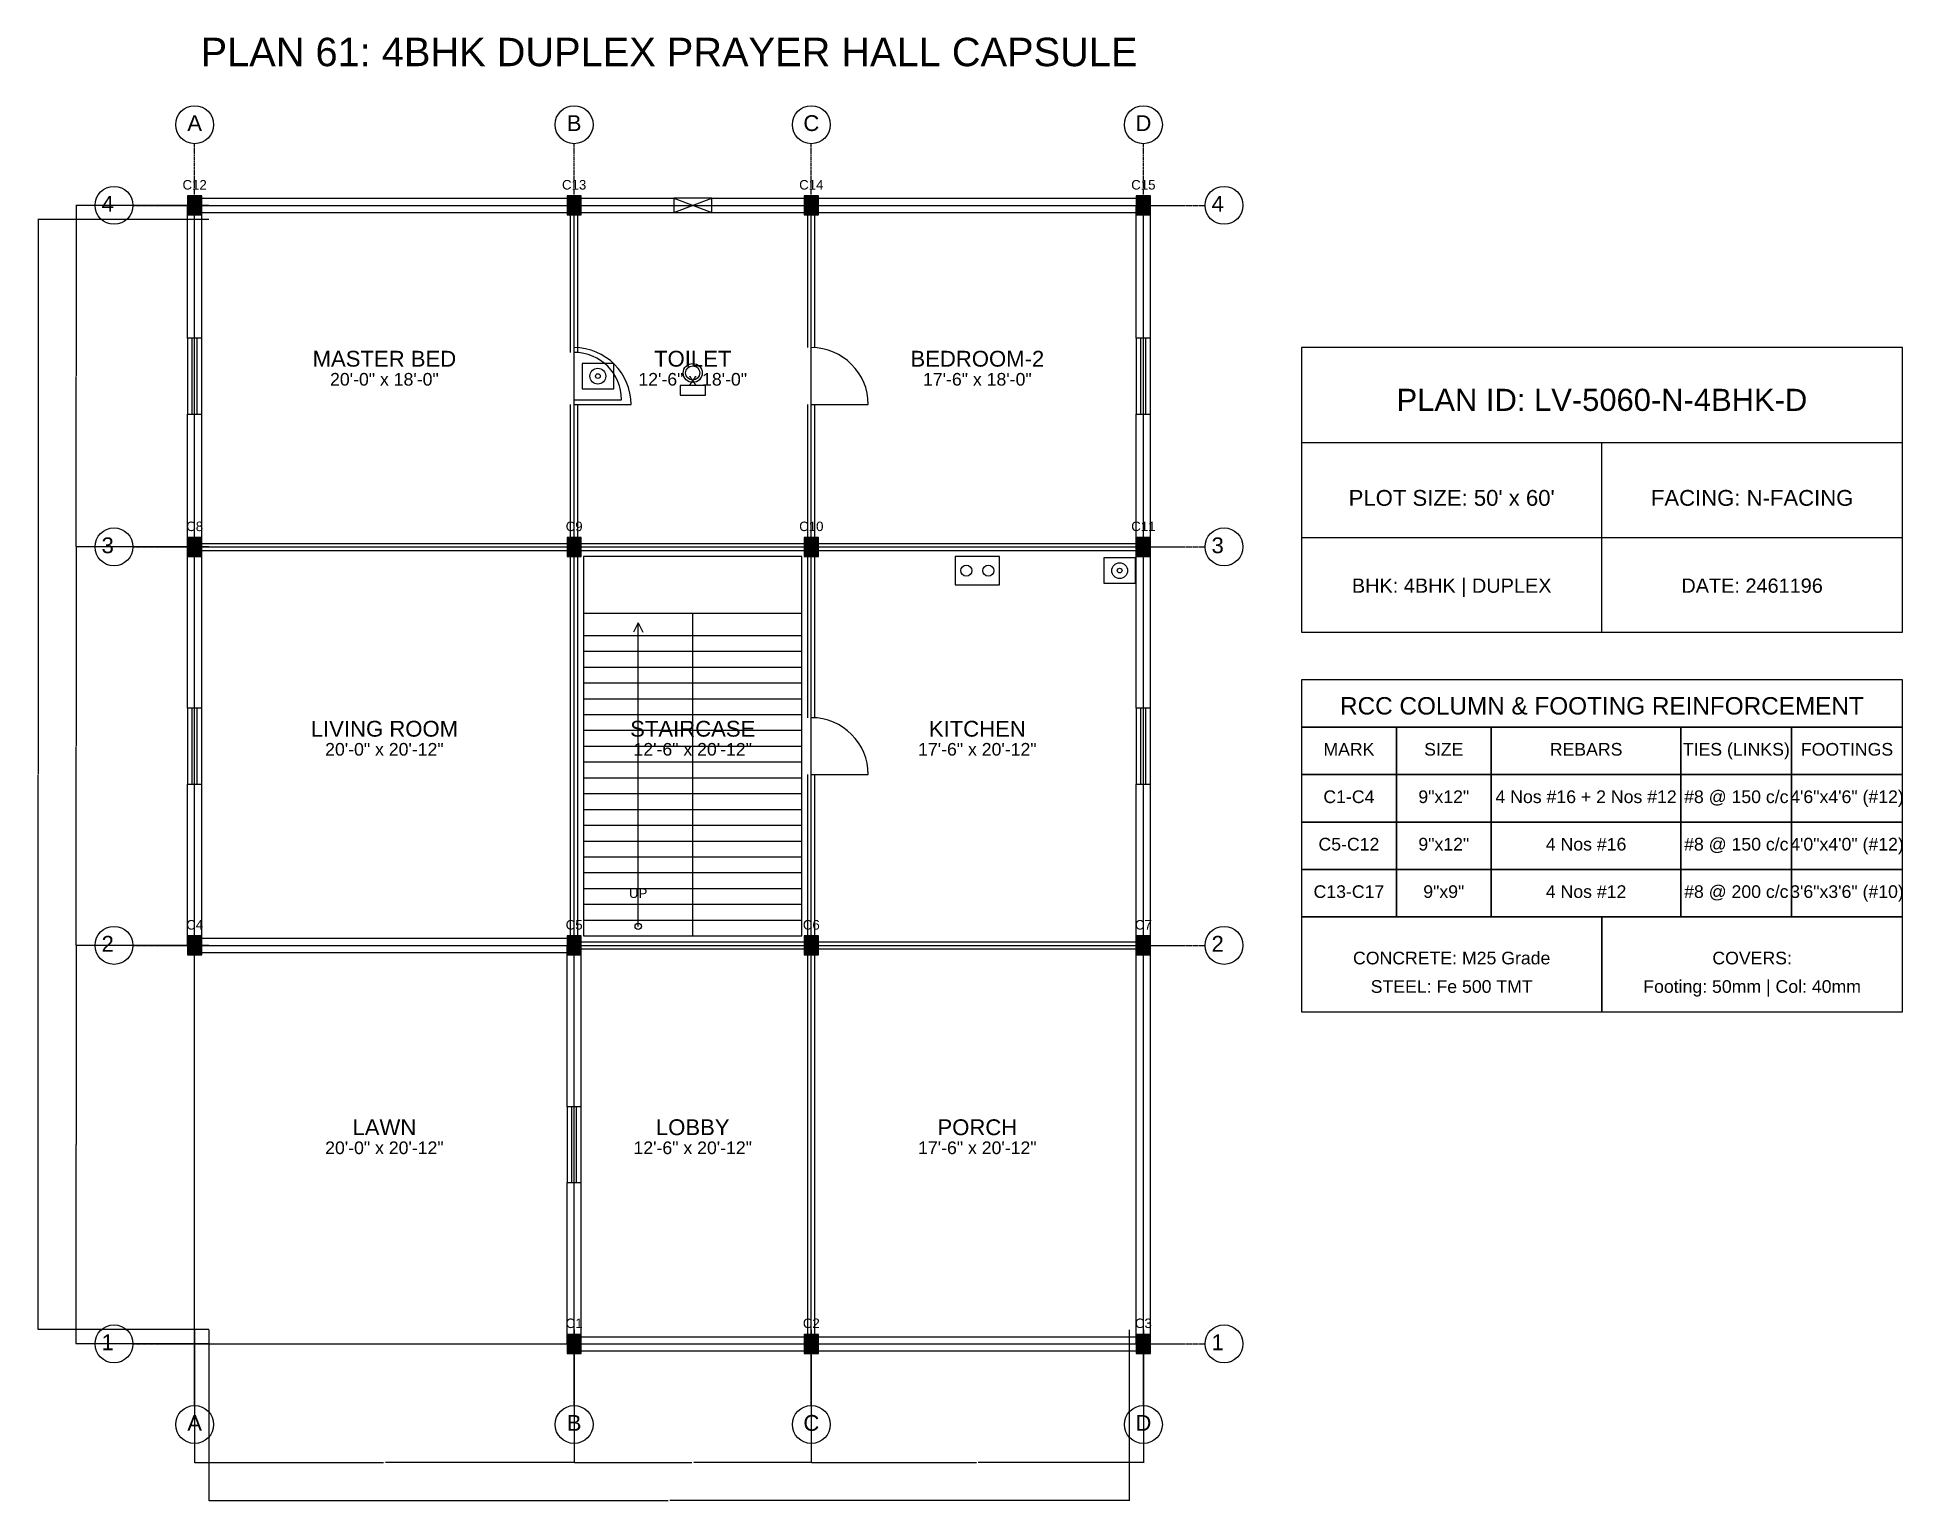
# Model space of a CAD drawing. Header units: inches. Extents: x -134 to 23580, y -99 to 23207.
# Drawn here: x -100 to 1080, y 14901 to 15826 of the extents above; entities that cross this region are included whole.
import ezdxf
from ezdxf.enums import TextEntityAlignment as Align

# ---------------------------------------------------------------- set-up
doc = ezdxf.new("R2010")
doc.units = ezdxf.units.IN
doc.header["$MEASUREMENT"] = 0
doc.linetypes.add('CENTER', pattern=[2, 1.25, -0.25, 0.25, -0.25])
for name, color, linetype in [('A-COL-HATCH', 251, 'Continuous'), ('A-COLUMN', 1, 'Continuous'), ('A-DIM', 5, 'Continuous'), ('A-DOOR', 30, 'Continuous'), ('A-FIXTURE', 8, 'Continuous'), ('A-STAIR', 6, 'Continuous'), ('A-TEXT', 2, 'Continuous'), ('A-WALL-EXT', 7, 'Continuous'), ('A-WALL-INT', 9, 'Continuous'), ('A-WINDOW', 4, 'Continuous'), ('S-BEAM-FRAMING', 2, 'Continuous'), ('S-BUBBLE', 4, 'Continuous'), ('S-GRID-CENTER', 8, 'CENTER'), ('S-TABLE', 7, 'Continuous'), ('S-TEXT', 3, 'Continuous')]:
    doc.layers.add(name, color=color, linetype=linetype)
doc.styles.get("Standard").update_dxf_attribs({"font": 'arial.ttf'})
doc.dimstyles.get("Standard").update_dxf_attribs({"dimtxt": 0.18, "dimasz": 0.18, "dimexe": 0.18, "dimexo": 0.0625, "dimgap": 0.09, "dimtad": 0, "dimtih": 1, "dimtoh": 1, "dimdec": 4, "dimzin": 0, "dimdsep": 46, "dimtxsty": 'Standard', "dimcen": 0.09, "dimadec": 0, "dimazin": 0, "dimtfac": 1, "dimtdec": 4, "dimtofl": 0, "dimtmove": 0, "dimatfit": 3, "dimfxl": 1, "dimtolj": 1, "dimtzin": 0, "dimarcsym": 0})

msp = doc.modelspace()

# ---------------------------------------------------------------- texts
at = {"layer": 'A-TEXT'}
for s, height, p in [('PLAN 61: 4BHK DUPLEX PRAYER HALL CAPSULE', 18, (300, 15808)), ('C12', 6, (0, 15730)), ('C13', 6, (240, 15730)), ('C14', 6, (390, 15730)), ('C15', 6, (600, 15730)), ('MASTER BED', 10, (120, 15618)), ('TOILET', 10, (315, 15618)), ('BEDROOM-2', 10, (495, 15618)), ('20\'-0" x 18\'-0"', 8, (120, 15606)), ('12\'-6" x 18\'-0"', 8, (315, 15606)), ('17\'-6" x 18\'-0"', 8, (495, 15606)), ('PLAN ID: LV-5060-N-4BHK-D', 14, (890, 15590)), ("PLOT SIZE: 50' x 60'", 10, (795, 15530)), ('FACING: N-FACING', 10, (985, 15530)), ('C8', 6, (0, 15514)), ('C9', 6, (240, 15514)), ('C10', 6, (390, 15514)), ('C11', 6, (600, 15514)), ('BHK: 4BHK | DUPLEX', 9, (795, 15475)), ('DATE: 2461196', 9, (985, 15475)), ('LIVING ROOM', 10, (120, 15384)), ('STAIRCASE', 10, (315, 15384)), ('KITCHEN', 10, (495, 15384)), ('20\'-0" x 20\'-12"', 8, (120, 15372)), ('12\'-6" x 20\'-12"', 8, (315, 15372)), ('17\'-6" x 20\'-12"', 8, (495, 15372)), ('UP', 6, (280.5, 15282)), ('C4', 6, (0, 15262)), ('C5', 6, (240, 15262)), ('C6', 6, (390, 15262)), ('C7', 6, (600, 15262)), ('LAWN', 10, (120, 15132)), ('LOBBY', 10, (315, 15132)), ('PORCH', 10, (495, 15132)), ('20\'-0" x 20\'-12"', 8, (120, 15120)), ('12\'-6" x 20\'-12"', 8, (315, 15120)), ('17\'-6" x 20\'-12"', 8, (495, 15120)), ('C1', 6, (240, 15010)), ('C2', 6, (390, 15010)), ('C3', 6, (600, 15010))]:
    msp.add_text(s, height=height, dxfattribs=at).set_placement(p, align=Align.CENTER)
at = {"layer": 'S-TEXT'}
for s, height, p in [('A', 10, (0, 15767)), ('B', 10, (240, 15767)), ('C', 10, (390, 15767)), ('D', 10, (600, 15767)), ('4', 10, (-55, 15716)), ('4', 10, (647, 15716)), ('3', 10, (-55, 15500)), ('3', 10, (647, 15500)), ('RCC COLUMN & FOOTING REINFORCEMENT', 11, (890, 15398)), ('MARK', 8, (730, 15372)), ('SIZE', 8, (790, 15372)), ('REBARS', 8, (880, 15372)), ('TIES (LINKS)', 8, (975, 15372)), ('FOOTINGS', 8, (1045, 15372)), ('C1-C4', 8, (730, 15342)), ('9"x12"', 8, (790, 15342)), ('4 Nos #16 + 2 Nos #12', 8, (880, 15342)), ('#8 @ 150 c/c', 8, (975, 15342)), ('4\'6"x4\'6" (#12)', 8, (1045, 15342)), ('C5-C12', 8, (730, 15312)), ('9"x12"', 8, (790, 15312)), ('4 Nos #16', 8, (880, 15312)), ('#8 @ 150 c/c', 8, (975, 15312)), ('4\'0"x4\'0" (#12)', 8, (1045, 15312)), ('C13-C17', 8, (730, 15282)), ('9"x9"', 8, (790, 15282)), ('4 Nos #12', 8, (880, 15282)), ('#8 @ 200 c/c', 8, (975, 15282)), ('3\'6"x3\'6" (#10)', 8, (1045, 15282)), ('2', 10, (-55, 15248)), ('2', 10, (647, 15248)), ('CONCRETE: M25 Grade', 8, (795, 15240)), ('COVERS:', 8, (985, 15240)), ('Footing: 50mm | Col: 40mm', 8, (985, 15222)), ('STEEL: Fe 500 TMT', 8, (795, 15222)), ('1', 10, (-55, 14996)), ('1', 10, (647, 14996)), ('A', 10, (0, 14945)), ('B', 10, (240, 14945)), ('C', 10, (390, 14945)), ('D', 10, (600, 14945))]:
    msp.add_text(s, height=height, dxfattribs=at).set_placement(p, align=Align.CENTER)

# ---------------------------------------------------------------- blocks, each defined once
blk = doc.blocks.new('*D537')
at = {"layer": 'A-DIM', "color": 0, "lineweight": -2, "transparency": 16777216}
for p, q in [((0, 15008.9), (0, 14924.8)), ((240, 15008.9), (240, 14924.8)), ((0.2, 14925), (119.4, 14925)), ((239.8, 14925), (120.6, 14925))]:
    blk.add_line(p, q, dxfattribs=at)
at = {"layer": 'A-DIM', "color": 0, "transparency": 16777216}
for points in [[(0.2, 14925), (0.2, 14925), (0, 14925)], [(239.8, 14925), (239.8, 14925), (240, 14925)]]:
    blk.add_solid(points, dxfattribs=at)
at = {"layer": 'Defpoints', "color": 0, "transparency": 16777216}
for p in [(0, 15009), (240, 15009), (240, 14925)]:
    blk.add_point(p, dxfattribs=at)
at = {"layer": 'A-DIM', "color": 0, "transparency": 16777216, "insert": (120, 14925), "char_height": 0.18, "attachment_point": 5}
blk.add_mtext('\\A1;240.0000', dxfattribs=at)
blk = doc.blocks.new('*D538')
at = {"layer": 'A-DIM', "color": 0, "lineweight": -2, "transparency": 16777216}
for p, q in [((240, 15008.9), (240, 14924.8)), ((390, 15008.9), (390, 14924.8)), ((240.2, 14925), (314.4, 14925)), ((389.8, 14925), (315.6, 14925))]:
    blk.add_line(p, q, dxfattribs=at)
at = {"layer": 'A-DIM', "color": 0, "transparency": 16777216}
for points in [[(240.2, 14925), (240.2, 14925), (240, 14925)], [(389.8, 14925), (389.8, 14925), (390, 14925)]]:
    blk.add_solid(points, dxfattribs=at)
at = {"layer": 'Defpoints', "color": 0, "transparency": 16777216}
for p in [(240, 15009), (390, 15009), (390, 14925)]:
    blk.add_point(p, dxfattribs=at)
at = {"layer": 'A-DIM', "color": 0, "transparency": 16777216, "insert": (315, 14925), "char_height": 0.18, "attachment_point": 5}
blk.add_mtext('\\A1;150.0000', dxfattribs=at)
blk = doc.blocks.new('*D539')
at = {"layer": 'A-DIM', "color": 0, "lineweight": -2, "transparency": 16777216}
for p, q in [((390, 15008.9), (390, 14924.8)), ((600, 15008.9), (600, 14924.8)), ((390.2, 14925), (494.4, 14925)), ((599.8, 14925), (495.6, 14925))]:
    blk.add_line(p, q, dxfattribs=at)
at = {"layer": 'A-DIM', "color": 0, "transparency": 16777216}
for points in [[(390.2, 14925), (390.2, 14925), (390, 14925)], [(599.8, 14925), (599.8, 14925), (600, 14925)]]:
    blk.add_solid(points, dxfattribs=at)
at = {"layer": 'Defpoints', "color": 0, "transparency": 16777216}
for p in [(390, 15009), (600, 15009), (600, 14925)]:
    blk.add_point(p, dxfattribs=at)
at = {"layer": 'A-DIM', "color": 0, "transparency": 16777216, "insert": (495, 14925), "char_height": 0.18, "attachment_point": 5}
blk.add_mtext('\\A1;210.0000', dxfattribs=at)
blk = doc.blocks.new('*D540')
at = {"layer": 'A-DIM', "color": 0, "lineweight": -2, "transparency": 16777216}
for p, q in [((9, 15008.9), (9, 14900.8)), ((591, 15008.9), (591, 14900.8)), ((9.2, 14901), (299.4, 14901)), ((590.8, 14901), (300.6, 14901))]:
    blk.add_line(p, q, dxfattribs=at)
at = {"layer": 'A-DIM', "color": 0, "transparency": 16777216}
for points in [[(9.2, 14901), (9.2, 14901), (9, 14901)], [(590.8, 14901), (590.8, 14901), (591, 14901)]]:
    blk.add_solid(points, dxfattribs=at)
at = {"layer": 'Defpoints', "color": 0, "transparency": 16777216}
for p in [(9, 15009), (591, 15009), (591, 14901)]:
    blk.add_point(p, dxfattribs=at)
at = {"layer": 'A-DIM', "color": 0, "transparency": 16777216, "insert": (300, 14901), "char_height": 0.18, "attachment_point": 5}
blk.add_mtext('\\A1;582.0000', dxfattribs=at)
blk = doc.blocks.new('*D541')
at = {"layer": 'A-DIM', "color": 0, "lineweight": -2, "transparency": 16777216}
for p, q in [((8.9, 15252), (-75.2, 15252)), ((-75, 15251.8), (-75, 15126.2)), ((-75, 15000.2), (-75, 15125.8)), ((8.9, 15000), (-75.2, 15000))]:
    blk.add_line(p, q, dxfattribs=at)
at = {"layer": 'A-DIM', "color": 0, "transparency": 16777216}
for points in [[(-75, 15251.8), (-75, 15251.8), (-75, 15252)], [(-75, 15000.2), (-75, 15000.2), (-75, 15000)]]:
    blk.add_solid(points, dxfattribs=at)
at = {"layer": 'Defpoints', "color": 0, "transparency": 16777216}
for p in [(-75, 15252), (9, 15252), (9, 15000)]:
    blk.add_point(p, dxfattribs=at)
at = {"layer": 'A-DIM', "color": 0, "transparency": 16777216, "insert": (-75, 15126), "char_height": 0.18, "attachment_point": 5}
blk.add_mtext('\\A1;252.0000', dxfattribs=at)
blk = doc.blocks.new('*D542')
at = {"layer": 'A-DIM', "color": 0, "lineweight": -2, "transparency": 16777216}
for p, q in [((8.9, 15504), (-75.2, 15504)), ((-75, 15503.8), (-75, 15378.2)), ((-75, 15252.2), (-75, 15377.8)), ((8.9, 15252), (-75.2, 15252))]:
    blk.add_line(p, q, dxfattribs=at)
at = {"layer": 'A-DIM', "color": 0, "transparency": 16777216}
for points in [[(-75, 15503.8), (-75, 15503.8), (-75, 15504)], [(-75, 15252.2), (-75, 15252.2), (-75, 15252)]]:
    blk.add_solid(points, dxfattribs=at)
at = {"layer": 'Defpoints', "color": 0, "transparency": 16777216}
for p in [(-75, 15504), (9, 15504), (9, 15252)]:
    blk.add_point(p, dxfattribs=at)
at = {"layer": 'A-DIM', "color": 0, "transparency": 16777216, "insert": (-75, 15378), "char_height": 0.18, "attachment_point": 5}
blk.add_mtext('\\A1;252.0000', dxfattribs=at)
blk = doc.blocks.new('*D543')
at = {"layer": 'A-DIM', "color": 0, "lineweight": -2, "transparency": 16777216}
for p, q in [((8.9, 15720), (-75.2, 15720)), ((-75, 15719.8), (-75, 15612.2)), ((-75, 15504.2), (-75, 15611.8)), ((8.9, 15504), (-75.2, 15504))]:
    blk.add_line(p, q, dxfattribs=at)
at = {"layer": 'A-DIM', "color": 0, "transparency": 16777216}
for points in [[(-75, 15719.8), (-75, 15719.8), (-75, 15720)], [(-75, 15504.2), (-75, 15504.2), (-75, 15504)]]:
    blk.add_solid(points, dxfattribs=at)
at = {"layer": 'Defpoints', "color": 0, "transparency": 16777216}
for p in [(-75, 15720), (9, 15720), (9, 15504)]:
    blk.add_point(p, dxfattribs=at)
at = {"layer": 'A-DIM', "color": 0, "transparency": 16777216, "insert": (-75, 15612), "char_height": 0.18, "attachment_point": 5}
blk.add_mtext('\\A1;216.0000', dxfattribs=at)
blk = doc.blocks.new('*D544')
at = {"layer": 'A-DIM', "color": 0, "lineweight": -2, "transparency": 16777216}
for p, q in [((8.9, 15711), (-99.2, 15711)), ((-99, 15710.8), (-99, 15360.2)), ((-99, 15009.2), (-99, 15359.8)), ((8.9, 15009), (-99.2, 15009))]:
    blk.add_line(p, q, dxfattribs=at)
at = {"layer": 'A-DIM', "color": 0, "transparency": 16777216}
for points in [[(-99, 15710.8), (-99, 15710.8), (-99, 15711)], [(-99, 15009.2), (-99, 15009.2), (-99, 15009)]]:
    blk.add_solid(points, dxfattribs=at)
at = {"layer": 'Defpoints', "color": 0, "transparency": 16777216}
for p in [(-99, 15711), (9, 15711), (9, 15009)]:
    blk.add_point(p, dxfattribs=at)
at = {"layer": 'A-DIM', "color": 0, "transparency": 16777216, "insert": (-99, 15360), "char_height": 0.18, "attachment_point": 5}
blk.add_mtext('\\A1;702.0000', dxfattribs=at)

# ---------------------------------------------------------------- dimensions: what is measured, and where the dimension line sits
at = {"layer": 'A-DIM'}
for base, p1, p2, picture, middle in [((-75, 15720), (9, 15504), (9, 15720), '*D543', (-75, 15612)), ((-99, 15711), (9, 15009), (9, 15711), '*D544', (-99, 15360)), ((-75, 15504), (9, 15252), (9, 15504), '*D542', (-75, 15378)), ((-75, 15252), (9, 15000), (9, 15252), '*D541', (-75, 15126))]:
    dim = msp.add_linear_dim(base=base, p1=p1, p2=p2, angle=90, dimstyle='Standard', dxfattribs=at)
    dim.commit()
    dim.dimension.update_dxf_attribs({"geometry": picture, "text_midpoint": middle})
for base, p1, p2, picture, middle in [((240, 14925), (0, 15009), (240, 15009), '*D537', (120, 14925)), ((591, 14901), (9, 15009), (591, 15009), '*D540', (300, 14901)), ((390, 14925), (240, 15009), (390, 15009), '*D538', (315, 14925)), ((600, 14925), (390, 15009), (600, 15009), '*D539', (495, 14925))]:
    dim = msp.add_linear_dim(base=base, p1=p1, p2=p2, dimstyle='Standard', dxfattribs=at)
    dim.commit()
    dim.dimension.update_dxf_attribs({"geometry": picture, "text_midpoint": middle})

# ---------------------------------------------------------------- linework, layer by layer
at = {"layer": 'A-COL-HATCH'}
for points in [[(-4.5, 15714), (4.5, 15714), (-4.5, 15726), (4.5, 15726)], [(235.5, 15714), (244.5, 15714), (235.5, 15726), (244.5, 15726)], [(385.5, 15714), (394.5, 15714), (385.5, 15726), (394.5, 15726)], [(595.5, 15714), (604.5, 15714), (595.5, 15726), (604.5, 15726)], [(-4.5, 15498), (4.5, 15498), (-4.5, 15510), (4.5, 15510)], [(235.5, 15498), (244.5, 15498), (235.5, 15510), (244.5, 15510)], [(385.5, 15498), (394.5, 15498), (385.5, 15510), (394.5, 15510)], [(595.5, 15498), (604.5, 15498), (595.5, 15510), (604.5, 15510)], [(-4.5, 15246), (4.5, 15246), (-4.5, 15258), (4.5, 15258)], [(235.5, 15246), (244.5, 15246), (235.5, 15258), (244.5, 15258)], [(385.5, 15246), (394.5, 15246), (385.5, 15258), (394.5, 15258)], [(595.5, 15246), (604.5, 15246), (595.5, 15258), (604.5, 15258)], [(235.5, 14994), (244.5, 14994), (235.5, 15006), (244.5, 15006)], [(385.5, 14994), (394.5, 14994), (385.5, 15006), (394.5, 15006)], [(595.5, 14994), (604.5, 14994), (595.5, 15006), (604.5, 15006)]]:
    msp.add_solid(points, dxfattribs=at)
at = {"layer": 'A-COLUMN'}
for points in [[(-4.5, 15714), (4.5, 15714), (4.5, 15726), (-4.5, 15726)], [(235.5, 15714), (244.5, 15714), (244.5, 15726), (235.5, 15726)], [(385.5, 15714), (394.5, 15714), (394.5, 15726), (385.5, 15726)], [(595.5, 15714), (604.5, 15714), (604.5, 15726), (595.5, 15726)], [(-4.5, 15498), (4.5, 15498), (4.5, 15510), (-4.5, 15510)], [(235.5, 15498), (244.5, 15498), (244.5, 15510), (235.5, 15510)], [(385.5, 15498), (394.5, 15498), (394.5, 15510), (385.5, 15510)], [(595.5, 15498), (604.5, 15498), (604.5, 15510), (595.5, 15510)], [(-4.5, 15246), (4.5, 15246), (4.5, 15258), (-4.5, 15258)], [(235.5, 15246), (244.5, 15246), (244.5, 15258), (235.5, 15258)], [(385.5, 15246), (394.5, 15246), (394.5, 15258), (385.5, 15258)], [(595.5, 15246), (604.5, 15246), (604.5, 15258), (595.5, 15258)], [(235.5, 14994), (244.5, 14994), (244.5, 15006), (235.5, 15006)], [(385.5, 14994), (394.5, 14994), (394.5, 15006), (385.5, 15006)], [(595.5, 14994), (604.5, 14994), (604.5, 15006), (595.5, 15006)]]:
    msp.add_lwpolyline(points, close=True, dxfattribs=at)
at = {"layer": 'A-DOOR'}
for p, q in [((240, 15597), (270, 15597)), ((240, 15594), (276, 15594)), ((390, 15594), (426, 15594)), ((390, 15360), (426, 15360))]:
    msp.add_line(p, q, dxfattribs=at)
for centre, radius in [((240, 15594), 36), ((240, 15597), 30), ((390, 15594), 36), ((390, 15360), 36)]:
    msp.add_arc(centre, radius, 0, 90, dxfattribs=at)
at = {"layer": 'A-FIXTURE'}
for points in [[(245, 15604), (265, 15604), (265, 15620), (245, 15620)], [(307, 15600), (323, 15600), (323, 15606), (307, 15606)], [(481, 15480), (509, 15480), (509, 15498), (481, 15498)], [(575, 15481), (595, 15481), (595, 15497), (575, 15497)]]:
    msp.add_lwpolyline(points, close=True, dxfattribs=at)
for centre, radius in [((315, 15614), 6), ((255, 15612), 5), ((255, 15612), 1.5), ((315, 15614), 4.5), ((488, 15489), 3.5), ((502, 15489), 3.5), ((585, 15489), 5), ((585, 15489), 1.5)]:
    msp.add_circle(centre, radius, dxfattribs=at)
at = {"layer": 'A-STAIR'}
for p, q in [((246, 15462), (384, 15462)), ((280.5, 15456), (277.5, 15450)), ((280.5, 15264), (280.5, 15456)), ((280.5, 15456), (283.5, 15450)), ((315, 15258), (315, 15462)), ((246, 15448), (315, 15448)), ((315, 15448), (384, 15448)), ((246, 15438), (315, 15438)), ((315, 15438), (384, 15438)), ((246, 15428), (315, 15428)), ((315, 15428), (384, 15428)), ((246, 15418), (315, 15418)), ((246, 15408), (315, 15408)), ((315, 15418), (384, 15418)), ((315, 15408), (384, 15408)), ((246, 15398), (315, 15398)), ((315, 15398), (384, 15398)), ((246, 15388), (315, 15388)), ((315, 15388), (384, 15388)), ((246, 15378), (315, 15378)), ((315, 15378), (384, 15378)), ((246, 15368), (315, 15368)), ((315, 15368), (384, 15368)), ((246, 15358), (315, 15358)), ((315, 15358), (384, 15358)), ((246, 15348), (315, 15348)), ((246, 15338), (315, 15338)), ((315, 15348), (384, 15348)), ((315, 15338), (384, 15338)), ((246, 15328), (315, 15328)), ((315, 15328), (384, 15328)), ((246, 15318), (315, 15318)), ((315, 15318), (384, 15318)), ((246, 15308), (315, 15308)), ((315, 15308), (384, 15308)), ((246, 15298), (315, 15298)), ((315, 15298), (384, 15298)), ((246, 15288), (315, 15288)), ((246, 15278), (315, 15278)), ((315, 15288), (384, 15288)), ((315, 15278), (384, 15278)), ((246, 15268), (315, 15268)), ((315, 15268), (384, 15268))]:
    msp.add_line(p, q, dxfattribs=at)
msp.add_lwpolyline([(246, 15258), (384, 15258), (384, 15498), (246, 15498)], close=True, dxfattribs=at)
msp.add_circle((280.5, 15264), 2, dxfattribs=at)
at = {"layer": 'A-WALL-EXT'}
for p, q in [((-4.5, 15636), (-4.5, 15720)), ((0, 15724.5), (240, 15724.5)), ((0, 15715.5), (240, 15715.5)), ((4.5, 15636), (4.5, 15720)), ((240, 15724.5), (303, 15724.5)), ((240, 15715.5), (303, 15715.5)), ((327, 15724.5), (390, 15724.5)), ((327, 15715.5), (390, 15715.5)), ((390, 15724.5), (600, 15724.5)), ((390, 15715.5), (600, 15715.5)), ((595.5, 15636), (595.5, 15720)), ((604.5, 15636), (604.5, 15720)), ((-4.5, 15504), (-4.5, 15588)), ((4.5, 15504), (4.5, 15588)), ((595.5, 15504), (595.5, 15588)), ((604.5, 15504), (604.5, 15588)), ((700, 15570), (1080, 15570)), ((890, 15450), (890, 15570)), ((-4.5, 15402), (-4.5, 15504)), ((4.5, 15402), (4.5, 15504)), ((595.5, 15402), (595.5, 15504)), ((604.5, 15402), (604.5, 15504)), ((700, 15510), (1080, 15510)), ((-4.5, 15252), (-4.5, 15354)), ((4.5, 15252), (4.5, 15354)), ((595.5, 15252), (595.5, 15354)), ((604.5, 15252), (604.5, 15354)), ((0, 15256.5), (240, 15256.5)), ((0, 15247.5), (240, 15247.5)), ((235.5, 15150), (235.5, 15252)), ((244.5, 15150), (244.5, 15252)), ((595.5, 15000), (595.5, 15252)), ((604.5, 15000), (604.5, 15252)), ((235.5, 15000), (235.5, 15102)), ((244.5, 15000), (244.5, 15102)), ((240, 15004.5), (390, 15004.5)), ((240, 14995.5), (390, 14995.5)), ((390, 15004.5), (600, 15004.5)), ((390, 14995.5), (600, 14995.5))]:
    msp.add_line(p, q, dxfattribs=at)
msp.add_lwpolyline([(700, 15450), (1080, 15450), (1080, 15630), (700, 15630)], close=True, dxfattribs=at)
at = {"layer": 'A-WALL-INT'}
for p, q in [((237.75, 15627), (237.75, 15720)), ((242.25, 15627), (242.25, 15720)), ((387.75, 15630), (387.75, 15720)), ((392.25, 15630), (392.25, 15720)), ((237.75, 15504), (237.75, 15594)), ((242.25, 15504), (242.25, 15594)), ((387.75, 15504), (387.75, 15594)), ((392.25, 15504), (392.25, 15594)), ((0, 15506.25), (240, 15506.25)), ((237.75, 15252), (237.75, 15504)), ((240, 15506.25), (390, 15506.25)), ((242.25, 15252), (242.25, 15504)), ((387.75, 15396), (387.75, 15504)), ((390, 15506.25), (600, 15506.25)), ((392.25, 15396), (392.25, 15504)), ((0, 15501.75), (240, 15501.75)), ((240, 15501.75), (390, 15501.75)), ((390, 15501.75), (600, 15501.75)), ((387.75, 15252), (387.75, 15360)), ((392.25, 15252), (392.25, 15360)), ((240, 15254.25), (390, 15254.25)), ((390, 15254.25), (600, 15254.25)), ((240, 15249.75), (390, 15249.75)), ((387.75, 15000), (387.75, 15252)), ((390, 15249.75), (600, 15249.75)), ((392.25, 15000), (392.25, 15252))]:
    msp.add_line(p, q, dxfattribs=at)
at = {"layer": 'A-WINDOW'}
for p, q in [((303, 15715.5), (327, 15724.5)), ((303, 15724.5), (327, 15715.5)), ((-1.5, 15588), (-1.5, 15636)), ((1.5, 15588), (1.5, 15636)), ((598.5, 15588), (598.5, 15636)), ((601.5, 15588), (601.5, 15636)), ((-1.5, 15354), (-1.5, 15402)), ((1.5, 15354), (1.5, 15402)), ((598.5, 15354), (598.5, 15402)), ((601.5, 15354), (601.5, 15402)), ((238.5, 15102), (238.5, 15150)), ((241.5, 15102), (241.5, 15150))]:
    msp.add_line(p, q, dxfattribs=at)
for points in [[(303, 15715.5), (327, 15715.5), (327, 15724.5), (303, 15724.5)], [(-4.5, 15588), (4.5, 15588), (4.5, 15636), (-4.5, 15636)], [(595.5, 15588), (604.5, 15588), (604.5, 15636), (595.5, 15636)], [(-4.5, 15354), (4.5, 15354), (4.5, 15402), (-4.5, 15402)], [(595.5, 15354), (604.5, 15354), (604.5, 15402), (595.5, 15402)], [(235.5, 15102), (244.5, 15102), (244.5, 15150), (235.5, 15150)]]:
    msp.add_lwpolyline(points, close=True, dxfattribs=at)
at = {"layer": 'S-BEAM-FRAMING'}
for p, q in [((0, 15000), (0, 15720)), ((0, 15720), (600, 15720)), ((240, 15000), (240, 15720)), ((390, 15000), (390, 15720)), ((600, 15000), (600, 15720)), ((0, 15504), (600, 15504)), ((0, 15252), (600, 15252)), ((0, 15000), (600, 15000))]:
    msp.add_line(p, q, dxfattribs=at)
at = {"layer": 'S-BUBBLE'}
for centre in [(0, 15771), (240, 15771), (390, 15771), (600, 15771), (-51, 15720), (651, 15720), (-51, 15504), (651, 15504), (-51, 15252), (651, 15252), (-51, 15000), (651, 15000), (0, 14949), (240, 14949), (390, 14949), (600, 14949)]:
    msp.add_circle(centre, 12, dxfattribs=at)
at = {"layer": 'S-GRID-CENTER'}
for p, q in [((0, 14961), (0, 15759)), ((240, 14961), (240, 15759)), ((390, 14961), (390, 15759)), ((600, 14961), (600, 15759)), ((-39, 15720), (639, 15720)), ((-39, 15504), (639, 15504)), ((-39, 15252), (639, 15252)), ((-39, 15000), (639, 15000))]:
    msp.add_line(p, q, dxfattribs=at)
at = {"layer": 'S-TABLE'}
for points in [[(700, 15390), (1080, 15390), (1080, 15420), (700, 15420)], [(700, 15360), (760, 15360), (760, 15390), (700, 15390)], [(760, 15360), (820, 15360), (820, 15390), (760, 15390)], [(820, 15360), (940, 15360), (940, 15390), (820, 15390)], [(940, 15360), (1010, 15360), (1010, 15390), (940, 15390)], [(1010, 15360), (1080, 15360), (1080, 15390), (1010, 15390)], [(700, 15330), (760, 15330), (760, 15360), (700, 15360)], [(760, 15330), (820, 15330), (820, 15360), (760, 15360)], [(820, 15330), (940, 15330), (940, 15360), (820, 15360)], [(940, 15330), (1010, 15330), (1010, 15360), (940, 15360)], [(1010, 15330), (1080, 15330), (1080, 15360), (1010, 15360)], [(700, 15300), (760, 15300), (760, 15330), (700, 15330)], [(760, 15300), (820, 15300), (820, 15330), (760, 15330)], [(820, 15300), (940, 15300), (940, 15330), (820, 15330)], [(940, 15300), (1010, 15300), (1010, 15330), (940, 15330)], [(1010, 15300), (1080, 15300), (1080, 15330), (1010, 15330)], [(700, 15270), (760, 15270), (760, 15300), (700, 15300)], [(760, 15270), (820, 15270), (820, 15300), (760, 15300)], [(820, 15270), (940, 15270), (940, 15300), (820, 15300)], [(940, 15270), (1010, 15270), (1010, 15300), (940, 15300)], [(1010, 15270), (1080, 15270), (1080, 15300), (1010, 15300)], [(700, 15210), (890, 15210), (890, 15270), (700, 15270)], [(890, 15210), (1080, 15210), (1080, 15270), (890, 15270)]]:
    msp.add_lwpolyline(points, close=True, dxfattribs=at)

msp.set_redraw_order([(e.dxf.handle, doc.entitydb.next_handle()) for e in msp.query("TEXT MTEXT ATTDEF DIMENSION ARC_DIMENSION")])  # texts and dimensions are drawn at this point

doc.saveas('drawing.dxf')
